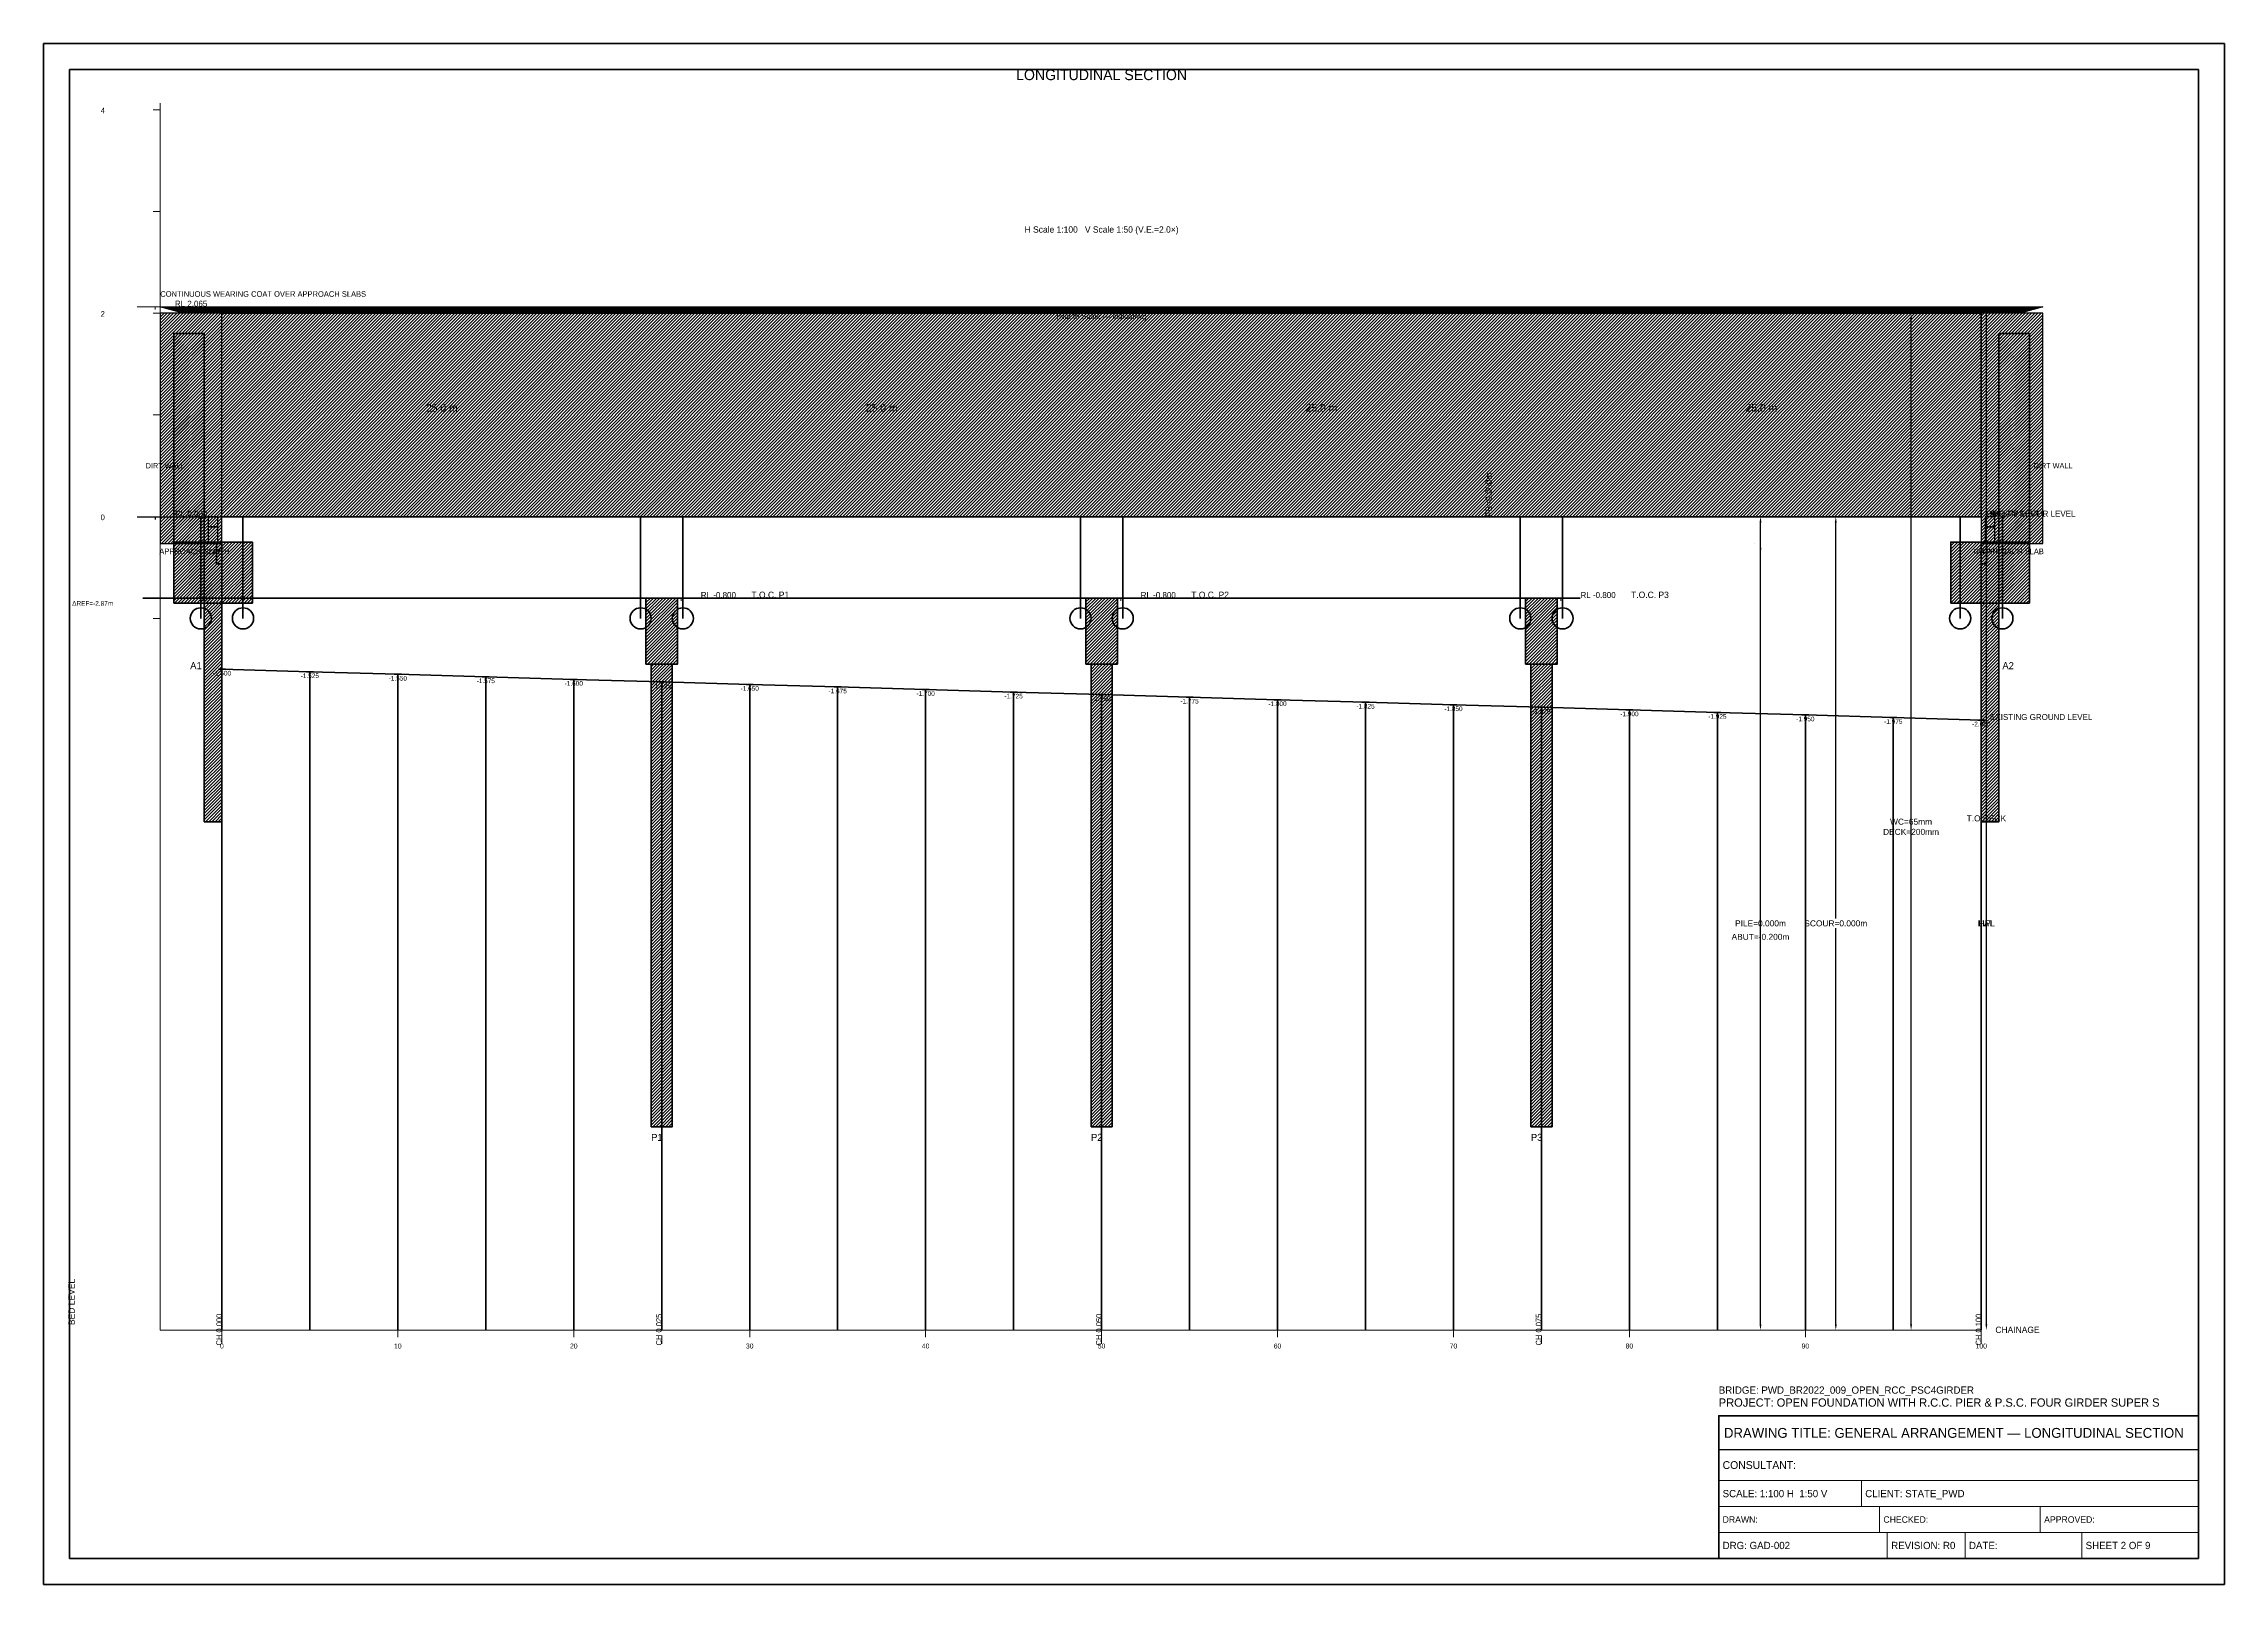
# Model space of a CAD drawing. Header units: metres. Extents: x 0 to 841, y 0 to 594.
import ezdxf
from ezdxf.enums import TextEntityAlignment as Align

# ---------------------------------------------------------------- set-up
doc = ezdxf.new("R2010")
doc.units = ezdxf.units.M
doc.linetypes.add('DASHED', pattern=[0.5, 0.375, -0.125])
doc.linetypes.add('DASHED2', pattern=[0.25, 0.1875, -0.0625])
for name, color, linetype, lineweight in [('ABUT-PROF', 4, 'Continuous', 50), ('BORDER-INNER', 7, 'Continuous', 35), ('BORDER-OUTER', 7, 'Continuous', 70), ('CIVIL-CHAINAGE', 7, 'Continuous', 18), ('CIVIL-GROUND', 3, 'Continuous', 35), ('CIVIL-HFL', 5, 'DASHED', 25), ('CIVIL-LWL', 4, 'DASHED', 18), ('CIVIL-ROAD', 7, 'Continuous', 25), ('CIVIL-SCOUR', 1, 'DASHED2', 18), ('DIM-CHAINAGE', 3, 'Continuous', 18), ('DIM-LEVEL', 3, 'Continuous', 18), ('DIM-LINEAR', 3, 'Continuous', 18), ('FOUND-PILE', 4, 'Continuous', 35), ('STRUC-HATCHING', 8, 'Continuous', 18), ('STRUC-SECTION', 2, 'Continuous', 35), ('SUB-ABUT', 3, 'Continuous', 35), ('SUB-BEARING', 5, 'Continuous', 25), ('SUB-DIRT-WALL', 3, 'Continuous', 35), ('SUB-PIER', 2, 'Continuous', 35), ('SUPER-DECK', 2, 'Continuous', 50), ('SUPER-WEARING', 8, 'Continuous', 25), ('TEXT-GENERAL', 7, 'Continuous', 18), ('TEXT-HEADER', 7, 'Continuous', 25), ('TEXT-LEVEL', 5, 'Continuous', 18), ('TEXT-SPEC', 7, 'Continuous', 13), ('TEXT-TITLE', 7, 'Continuous', 25), ('TITLEBLK-BOX', 7, 'Continuous', 50), ('TITLEBLK-TEXT', 7, 'Continuous', 18)]:
    doc.layers.add(name, color=color, linetype=linetype, lineweight=lineweight)
doc.styles.add('BRIDGE_STD', font='Arial.ttf')
doc.dimstyles.new('pmb100', dxfattribs={"dimtxt": 2.5, "dimasz": 0.9375, "dimexe": 2.5, "dimexo": 2.5, "dimtad": 0, "dimtih": 1, "dimdec": 0, "dimtxsty": 'BRIDGE_STD', "dimcen": 2.5, "dimazin": 3, "dimtfac": 1, "dimtmove": 0, "dimatfit": 3})

msp = doc.modelspace()

# ---------------------------------------------------------------- hatches: boundary and pattern name
at = {"layer": 'STRUC-HATCHING'}
h = msp.add_hatch(dxfattribs=at)
h.set_pattern_fill('ANSI31', scale=0.271402)
h.paths.add_polyline_path([(45, 401.25), (68.75, 401.25), (68.75, 490.04), (45, 490.04)])
h = msp.add_hatch(dxfattribs=at)
h.set_pattern_fill('ANSI31', scale=0.271402)
h.paths.add_polyline_path([(68.75, 411.63), (747.25, 411.63), (747.25, 490.04), (68.75, 490.04)])
h = msp.add_hatch(dxfattribs=at)
h.set_pattern_fill('ANSI31', scale=0.271402)
h.paths.add_polyline_path([(747.25, 401.25), (771, 401.25), (771, 490.04), (747.25, 490.04)])
h = msp.add_hatch(dxfattribs=at)
h.set_pattern_fill('ANSI31', scale=0.271402)
h.paths.add_polyline_path([(50.2, 378.31), (61.96, 378.31), (61.96, 482.2), (50.2, 482.2)])
h = msp.add_hatch(dxfattribs=at)
h.set_pattern_fill('ANSI31', scale=0.271402)
h.paths.add_polyline_path([(754.04, 378.31), (765.8, 378.31), (765.8, 482.2), (754.04, 482.2)])
h = msp.add_hatch(dxfattribs=at)
h.set_pattern_fill('ANSI31', scale=0.271402)
h.paths.add_polyline_path([(50.2, 378.31), (80.51, 378.31), (80.51, 401.83), (50.2, 401.83)])
h = msp.add_hatch(dxfattribs=at)
h.set_pattern_fill('ANSI31', scale=0.271402)
h.paths.add_polyline_path([(61.96, 294.02), (68.75, 294.02), (68.75, 401.83), (61.96, 401.83)])
h = msp.add_hatch(dxfattribs=at)
h.set_pattern_fill('ANSI31', scale=0.271402)
h.paths.add_polyline_path([(735.49, 378.31), (765.8, 378.31), (765.8, 401.83), (735.49, 401.83)])
h = msp.add_hatch(dxfattribs=at)
h.set_pattern_fill('ANSI31', scale=0.271402)
h.paths.add_polyline_path([(747.25, 294.02), (754.04, 294.02), (754.04, 401.83), (747.25, 401.83)])
h = msp.add_hatch(dxfattribs=at)
h.set_pattern_fill('ANSI31', scale=0.271402)
h.paths.add_polyline_path([(232.27, 354.79), (244.48, 354.79), (244.48, 380.27), (232.27, 380.27)])
h = msp.add_hatch(dxfattribs=at)
h.set_pattern_fill('ANSI31', scale=0.271402)
h.paths.add_polyline_path([(401.89, 354.79), (414.11, 354.79), (414.11, 380.27), (401.89, 380.27)])
h = msp.add_hatch(dxfattribs=at)
h.set_pattern_fill('ANSI31', scale=0.271402)
h.paths.add_polyline_path([(571.52, 354.79), (583.73, 354.79), (583.73, 380.27), (571.52, 380.27)])
h = msp.add_hatch(dxfattribs=at)
h.set_pattern_fill('ANSI31', scale=0.271402)
h.paths.add_polyline_path([(234.3, 176.41), (242.44, 176.41), (242.44, 354.79), (234.3, 354.79)])
h = msp.add_hatch(dxfattribs=at)
h.set_pattern_fill('ANSI31', scale=0.271402)
h.paths.add_polyline_path([(403.93, 176.41), (412.07, 176.41), (412.07, 354.79), (403.93, 354.79)])
h = msp.add_hatch(dxfattribs=at)
h.set_pattern_fill('ANSI31', scale=0.271402)
h.paths.add_polyline_path([(573.56, 176.41), (581.7, 176.41), (581.7, 354.79), (573.56, 354.79)])
at = {"layer": 'SUPER-WEARING'}
h = msp.add_hatch(dxfattribs=at)
h.set_pattern_fill('SOLID')
h.paths.add_polyline_path([(45, 492.59), (771, 492.59), (762.18, 490.04), (53.82, 490.04)])

# ---------------------------------------------------------------- linework, layer by layer
at = {"layer": 'ABUT-PROF', "lineweight": 35}
for points in [[(66.71, 393.4), (68.75, 393.4), (68.75, 401.25), (66.71, 401.25), (66.71, 393.4)], [(747.25, 393.4), (749.29, 393.4), (749.29, 401.25), (747.25, 401.25), (747.25, 393.4)]]:
    msp.add_lwpolyline(points, dxfattribs=at)
at = {"layer": 'BORDER-INNER'}
msp.add_lwpolyline([(10, 10), (831, 10), (831, 584), (10, 584), (10, 10)], dxfattribs=at)
at = {"layer": 'BORDER-OUTER'}
msp.add_lwpolyline([(0, 0), (841, 0), (841, 594), (0, 594), (0, 0)], dxfattribs=at)
at = {"layer": 'CIVIL-CHAINAGE'}
for p, q in [((45, 98), (747.25, 98)), ((68.75, 98), (68.75, 95.29)), ((68.75, 96), (68.75, 92.74)), ((136.6, 98), (136.6, 95.29)), ((204.45, 98), (204.45, 95.29)), ((238.37, 96), (238.37, 92.74)), ((272.3, 98), (272.3, 95.29)), ((340.15, 98), (340.15, 95.29)), ((408, 98), (408, 95.29)), ((408, 96), (408, 92.74)), ((475.85, 98), (475.85, 95.29)), ((543.7, 98), (543.7, 95.29)), ((577.63, 96), (577.63, 92.74)), ((611.55, 98), (611.55, 95.29)), ((679.4, 98), (679.4, 95.29)), ((747.25, 98), (747.25, 95.29)), ((747.25, 96), (747.25, 92.74))]:
    msp.add_line(p, q, dxfattribs=at)
at = {"layer": 'CIVIL-GROUND', "color": 3}
for p, q in [((67.39, 352.83), (70.1, 352.83)), ((101.32, 351.85), (104.03, 351.85)), ((135.24, 350.87), (137.96, 350.87)), ((169.17, 349.89), (171.88, 349.89)), ((203.09, 348.91), (205.81, 348.91)), ((237.02, 347.93), (239.73, 347.93)), ((270.94, 346.95), (273.66, 346.95)), ((304.87, 345.97), (307.58, 345.97)), ((338.79, 344.99), (341.51, 344.99)), ((372.72, 344.01), (375.43, 344.01)), ((406.64, 343.03), (409.36, 343.03)), ((440.57, 342.05), (443.28, 342.05)), ((474.49, 341.07), (477.21, 341.07)), ((508.42, 340.09), (511.13, 340.09)), ((542.34, 339.11), (545.06, 339.11)), ((576.27, 338.13), (578.98, 338.13)), ((610.19, 337.15), (612.91, 337.15)), ((644.12, 336.17), (646.83, 336.17)), ((678.04, 335.19), (680.76, 335.19)), ((711.97, 334.21), (714.68, 334.21)), ((745.9, 333.23), (748.61, 333.23))]:
    msp.add_line(p, q, dxfattribs=at)
at = {"layer": 'CIVIL-GROUND', "color": 8, "linetype": 'DASHED2'}
for p, q in [((68.75, 352.83), (68.75, 98)), ((102.67, 351.85), (102.67, 98)), ((136.6, 350.87), (136.6, 98)), ((170.52, 349.89), (170.52, 98)), ((204.45, 348.91), (204.45, 98)), ((238.37, 347.93), (238.37, 98)), ((272.3, 346.95), (272.3, 98)), ((306.22, 345.97), (306.22, 98)), ((340.15, 344.99), (340.15, 98)), ((374.07, 344.01), (374.07, 98)), ((408, 343.03), (408, 98)), ((441.93, 342.05), (441.93, 98)), ((475.85, 341.07), (475.85, 98)), ((509.78, 340.09), (509.78, 98)), ((543.7, 339.11), (543.7, 98)), ((577.63, 338.13), (577.63, 98)), ((611.55, 337.15), (611.55, 98)), ((645.48, 336.17), (645.48, 98)), ((679.4, 335.19), (679.4, 98)), ((713.33, 334.21), (713.33, 98)), ((747.25, 333.23), (747.25, 98))]:
    msp.add_line(p, q, dxfattribs=at)
at = {"layer": 'CIVIL-GROUND', "color": 3}
msp.add_lwpolyline([(68.75, 352.83), (102.67, 351.85), (136.6, 350.87), (170.52, 349.89), (204.45, 348.91), (238.37, 347.93), (272.3, 346.95), (306.22, 345.97), (340.15, 344.99), (374.07, 344.01), (408, 343.03), (441.93, 342.05), (475.85, 341.07), (509.78, 340.09), (543.7, 339.11), (577.63, 338.13), (611.55, 337.15), (645.48, 336.17), (679.4, 335.19), (713.33, 334.21), (747.25, 333.23)], dxfattribs=at)
at = {"layer": 'CIVIL-HFL'}
for p, q in [((36.08, 411.63), (49.92, 411.63)), ((43, 411.63), (43, 410.48))]:
    msp.add_line(p, q, dxfattribs=at)
at = {"layer": 'CIVIL-HFL', "color": 5}
msp.add_line((45, 411.63), (747.25, 411.63), dxfattribs=at)
at = {"layer": 'CIVIL-LWL'}
for p, q in [((36.08, 411.63), (49.92, 411.63)), ((43, 411.63), (43, 410.48))]:
    msp.add_line(p, q, dxfattribs=at)
at = {"layer": 'CIVIL-LWL', "color": 4}
msp.add_line((45, 411.63), (747.25, 411.63), dxfattribs=at)
at = {"layer": 'CIVIL-ROAD', "lineweight": 25}
for points in [[(45, 401.25), (68.75, 401.25), (68.75, 490.04), (45, 490.04), (45, 401.25)], [(747.25, 401.25), (771, 401.25), (771, 490.04), (747.25, 490.04), (747.25, 401.25)]]:
    msp.add_lwpolyline(points, dxfattribs=at)
at = {"layer": 'CIVIL-SCOUR'}
for p, q in [((36.08, 411.63), (49.92, 411.63)), ((43, 411.63), (43, 410.48))]:
    msp.add_line(p, q, dxfattribs=at)
at = {"layer": 'CIVIL-SCOUR', "color": 1}
msp.add_line((45, 411.63), (747.25, 411.63), dxfattribs=at)
at = {"layer": 'DIM-LEVEL'}
for p, q in [((42.29, 568.45), (45, 568.45)), ((45, 98), (45, 571)), ((42.29, 529.25), (45, 529.25)), ((36.08, 492.59), (49.92, 492.59)), ((42.29, 490.04), (45, 490.04)), ((43, 492.59), (43, 491.44)), ((42.29, 450.84), (45, 450.84)), ((36.08, 411.63), (49.92, 411.63)), ((36.08, 411.63), (49.92, 411.63)), ((39.57, 411.63), (45, 411.63)), ((43, 411.63), (43, 410.48)), ((43, 411.63), (43, 410.48)), ((238.92, 380.27), (252.76, 380.27)), ((245.84, 380.27), (245.84, 379.12)), ((408.54, 380.27), (422.38, 380.27)), ((415.46, 380.27), (415.46, 379.12)), ((578.17, 380.27), (592.01, 380.27)), ((585.09, 380.27), (585.09, 379.12)), ((42.29, 372.43), (45, 372.43))]:
    msp.add_line(p, q, dxfattribs=at)
at = {"layer": 'DIM-LINEAR'}
for p, q in [((543.7, 411.63), (557.27, 411.63)), ((543.7, 411.63), (557.27, 411.63)), ((555.32, 411.63), (559.23, 411.63)), ((555.32, 411.63), (559.23, 411.63))]:
    msp.add_line(p, q, dxfattribs=at)
at = {"layer": 'FOUND-PILE', "lineweight": 35}
for p, q in [((60.61, 372.43), (60.61, 411.63)), ((76.89, 372.43), (76.89, 411.63)), ((230.23, 372.43), (230.23, 411.63)), ((246.52, 372.43), (246.52, 411.63)), ((399.86, 372.43), (399.86, 411.63)), ((416.14, 372.43), (416.14, 411.63)), ((569.48, 372.43), (569.48, 411.63)), ((585.77, 372.43), (585.77, 411.63)), ((739.11, 372.43), (739.11, 411.63)), ((755.39, 372.43), (755.39, 411.63))]:
    msp.add_line(p, q, dxfattribs=at)
at = {"layer": 'FOUND-PILE'}
for centre in [(60.61, 372.43), (76.89, 372.43), (230.23, 372.43), (246.52, 372.43), (399.86, 372.43), (416.14, 372.43), (569.48, 372.43), (585.77, 372.43), (739.11, 372.43), (755.39, 372.43)]:
    msp.add_circle(centre, 4.07, dxfattribs=at)
at = {"layer": 'STRUC-SECTION', "color": 8, "linetype": 'DASHED'}
for p in [(253.3, 380.27), (422.93, 380.27), (592.55, 380.27)]:
    msp.add_line(p, (38.21, 380.27), dxfattribs=at)
at = {"layer": 'SUB-ABUT', "lineweight": 30}
for points in [[(63.49, 401.83), (67.22, 401.83), (67.22, 407.71), (63.49, 407.71), (63.49, 401.83)], [(748.78, 401.83), (752.51, 401.83), (752.51, 407.71), (748.78, 407.71), (748.78, 401.83)]]:
    msp.add_lwpolyline(points, dxfattribs=at)
at = {"layer": 'SUB-ABUT', "lineweight": 40}
for points in [[(50.2, 378.31), (80.51, 378.31), (80.51, 401.83), (50.2, 401.83), (50.2, 378.31)], [(61.96, 294.02), (68.75, 294.02), (68.75, 401.83), (61.96, 401.83), (61.96, 294.02)], [(735.49, 378.31), (765.8, 378.31), (765.8, 401.83), (735.49, 401.83), (735.49, 378.31)], [(747.25, 294.02), (754.04, 294.02), (754.04, 401.83), (747.25, 401.83), (747.25, 294.02)]]:
    msp.add_lwpolyline(points, dxfattribs=at)
at = {"layer": 'SUB-BEARING', "lineweight": 30}
for points in [[(63.49, 407.71), (67.22, 407.71), (67.22, 411.63), (63.49, 411.63), (63.49, 407.71)], [(748.78, 407.71), (752.51, 407.71), (752.51, 411.63), (748.78, 411.63), (748.78, 407.71)]]:
    msp.add_lwpolyline(points, dxfattribs=at)
at = {"layer": 'SUB-DIRT-WALL', "lineweight": 40}
for points in [[(50.2, 378.31), (61.96, 378.31), (61.96, 482.2), (50.2, 482.2), (50.2, 378.31)], [(754.04, 378.31), (765.8, 378.31), (765.8, 482.2), (754.04, 482.2), (754.04, 378.31)]]:
    msp.add_lwpolyline(points, dxfattribs=at)
at = {"layer": 'SUB-PIER', "lineweight": 40}
for points in [[(232.27, 354.79), (244.48, 354.79), (244.48, 380.27), (232.27, 380.27), (232.27, 354.79)], [(401.89, 354.79), (414.11, 354.79), (414.11, 380.27), (401.89, 380.27), (401.89, 354.79)], [(571.52, 354.79), (583.73, 354.79), (583.73, 380.27), (571.52, 380.27), (571.52, 354.79)], [(234.3, 176.41), (242.44, 176.41), (242.44, 354.79), (234.3, 354.79), (234.3, 176.41)], [(403.93, 176.41), (412.07, 176.41), (412.07, 354.79), (403.93, 354.79), (403.93, 176.41)], [(573.56, 176.41), (581.7, 176.41), (581.7, 354.79), (573.56, 354.79), (573.56, 176.41)]]:
    msp.add_lwpolyline(points, dxfattribs=at)
at = {"layer": 'SUPER-DECK'}
for p, q in [((68.75, 490.04), (747.25, 490.04)), ((68.75, 411.63), (747.25, 411.63))]:
    msp.add_line(p, q, dxfattribs=at)
at = {"layer": 'SUPER-DECK', "lineweight": 25}
for p, q in [((68.75, 411.63), (68.75, 490.04)), ((747.25, 411.63), (747.25, 490.04))]:
    msp.add_line(p, q, dxfattribs=at)
at = {"layer": 'SUPER-WEARING', "lineweight": 25}
msp.add_lwpolyline([(45, 492.59), (771, 492.59), (762.18, 490.04), (53.82, 490.04), (45, 492.59)], dxfattribs=at)
at = {"layer": 'TITLEBLK-BOX', "lineweight": 50}
msp.add_lwpolyline([(646, 10), (831, 10), (831, 65), (646, 65), (646, 10)], dxfattribs=at)
at = {"layer": 'TITLEBLK-BOX', "lineweight": 30}
msp.add_lwpolyline([(646, 52), (831, 52), (831, 65), (646, 65), (646, 52)], dxfattribs=at)
at = {"layer": 'TITLEBLK-BOX', "lineweight": 18}
for points in [[(646, 40), (831, 40), (831, 52), (646, 52), (646, 40)], [(646, 30), (701, 30), (701, 40), (646, 40), (646, 30)], [(701, 30), (831, 30), (831, 40), (701, 40), (701, 30)], [(646, 20), (708, 20), (708, 30), (646, 30), (646, 20)], [(708, 20), (770, 20), (770, 30), (708, 30), (708, 20)], [(770, 20), (831, 20), (831, 30), (770, 30), (770, 20)], [(646, 10), (711, 10), (711, 20), (646, 20), (646, 10)], [(711, 10), (741, 10), (741, 20), (711, 20), (711, 10)], [(741, 10), (786, 10), (786, 20), (741, 20), (741, 10)], [(786, 10), (831, 10), (831, 20), (786, 20), (786, 10)]]:
    msp.add_lwpolyline(points, dxfattribs=at)

# ---------------------------------------------------------------- texts
at = {"layer": 'CIVIL-GROUND', "color": 3}
msp.add_text('EXISTING GROUND LEVEL', height=2.3069, dxfattribs=at).set_placement((750.64, 333.23))
at = {"layer": 'CIVIL-HFL', "color": 5}
msp.add_text('HFL', height=2.307, dxfattribs=at).set_placement((749.29, 411.63))
at = {"layer": 'CIVIL-LWL', "color": 4}
msp.add_text('LWL', height=2.307, dxfattribs=at).set_placement((749.29, 411.63))
at = {"layer": 'CIVIL-SCOUR', "color": 1}
msp.add_text('DESIGN SCOUR LEVEL', height=2.3069, dxfattribs=at).set_placement((749.29, 411.63))
at = {"layer": 'DIM-CHAINAGE'}
for s, p in [('CH 0.000', (68.75, 92.09)), ('CH 0.025', (238.37, 92.09)), ('CH 0.050', (408, 92.09)), ('CH 0.075', (577.63, 92.09)), ('CH 0.100', (747.25, 92.09))]:
    msp.add_text(s, height=2.171, rotation=90, dxfattribs=at).set_placement(p)
at = {"layer": 'DIM-LINEAR'}
msp.add_text('FB=0.000m', height=2.443, rotation=90, dxfattribs=at).set_placement((558.49, 411.63))
at = {"layer": 'TEXT-GENERAL'}
for p in [(153.56, 452.11), (323.19, 452.11), (492.81, 452.11), (662.44, 452.11)]:
    msp.add_text('25.0 m', height=2.985, dxfattribs=at).set_placement(p, align=Align.CENTER)
for s, height, p in [('PILE TIP LEVEL', 2.3069, (749.29, 411.63)), ('A1', 2.714, (56.53, 352.83)), ('A2', 2.714, (755.39, 352.83)), ('P1', 2.714, (234.3, 170.98)), ('P2', 2.714, (403.93, 170.98)), ('P3', 2.714, (573.56, 170.98))]:
    msp.add_text(s, height=height, dxfattribs=at).set_placement(p)
at = {"layer": 'TEXT-HEADER'}
msp.add_text('LONGITUDINAL SECTION', height=4.071, dxfattribs=at).set_placement((408, 579.93), align=Align.CENTER)
for s, p in [('T.O.C. P1', (272.98, 380.27)), ('T.O.C. P2', (442.6, 380.27)), ('T.O.C. P3', (612.23, 380.27))]:
    msp.add_text(s, height=2.443, dxfattribs=at).set_placement(p)
at = {"layer": 'TEXT-LEVEL'}
for s, height, p in [('4', 2.17, (22, 567.09)), ('2', 2.17, (22, 488.69)), ('RL 2.065', 2.307, (50.61, 492.59)), ('0', 2.17, (22, 410.28)), ('RL 0.000', 2.307, (50.61, 411.63)), ('RL 0.000', 2.307, (50.61, 411.63)), ('RL 0.000', 2.307, (50.61, 411.63)), ('RL 0.000', 2.307, (50.61, 411.63)), ('RL 0.000', 2.307, (50.61, 411.63)), ('RL -0.800', 2.307, (253.45, 380.27)), ('RL -0.800', 2.307, (423.08, 380.27)), ('RL -0.800', 2.307, (592.7, 380.27)), ('CHAINAGE', 2.443, (752.68, 96.91))]:
    msp.add_text(s, height=height, dxfattribs=at).set_placement(p)
at = {"layer": 'TEXT-LEVEL', "color": 8}
for s, p in [('-1.500', (68.75, 350.39)), ('-1.525', (102.67, 349.41)), ('-1.550', (136.6, 348.43)), ('-1.575', (170.52, 347.45)), ('-1.600', (204.45, 346.46)), ('-1.625', (238.37, 345.48)), ('-1.650', (272.3, 344.5)), ('-1.675', (306.22, 343.52)), ('-1.700', (340.15, 342.54)), ('-1.725', (374.07, 341.56)), ('-1.750', (408, 340.58)), ('-1.775', (441.93, 339.6)), ('-1.800', (475.85, 338.62)), ('-1.825', (509.78, 337.64)), ('-1.850', (543.7, 336.66)), ('-1.875', (577.63, 335.68)), ('-1.900', (611.55, 334.7)), ('-1.925', (645.48, 333.72)), ('-1.950', (679.4, 332.74)), ('-1.975', (713.33, 331.76)), ('-2.000', (747.25, 330.78))]:
    msp.add_text(s, height=1.8, dxfattribs=at).set_placement(p, align=Align.CENTER)
at = {"layer": 'TEXT-LEVEL'}
msp.add_text('BED LEVEL', height=2.443, rotation=90, dxfattribs=at).set_placement((12, 100))
for s, p in [('0', (68.75, 90.94)), ('10', (136.6, 90.94)), ('20', (204.45, 90.94)), ('30', (272.3, 90.94)), ('40', (340.15, 90.94)), ('50', (408, 90.94)), ('60', (475.85, 90.94)), ('70', (543.7, 90.94)), ('80', (611.55, 90.94)), ('90', (679.4, 90.94)), ('100', (747.25, 90.94))]:
    msp.add_text(s, height=1.9, dxfattribs=at).set_placement(p, align=Align.CENTER)
at = {"layer": 'TEXT-SPEC'}
for s, height, p in [('H Scale 1:100   V Scale 1:50 (V.E.=2.0×)', 2.4426, (408, 521.12)), ('APPROACH SLAB', 2.1712, (56.87, 397.17)), ('APPROACH SLAB', 2.1712, (759.13, 397.17))]:
    msp.add_text(s, height=height, dxfattribs=at).set_placement(p, align=Align.CENTER)
at = {"layer": 'TEXT-SPEC', "color": 8}
for s, height, p in [('CONTINUOUS WEARING COAT OVER APPROACH SLABS', 2.1712, (45, 496.39)), ('ΔREF=-2.87m', 1.8, (11, 377.29)), ('ΔREF=-2.87m', 1.8, (11, 377.29)), ('ΔREF=-2.87m', 1.8, (11, 377.29))]:
    msp.add_text(s, height=height, dxfattribs=at).set_placement(p)
msp.add_text('(Not to Scale — indicative)', height=2.1984, dxfattribs=at).set_placement((408, 487.8), align=Align.CENTER)
at = {"layer": 'TEXT-SPEC'}
for p in [(39.35, 430.26), (767.43, 430.26)]:
    msp.add_text('DIRT WALL', height=2.036, dxfattribs=at).set_placement(p)
at = {"layer": 'TEXT-SPEC', "color": 4}
for p in [(67.73, 397.32), (748.27, 397.32)]:
    msp.add_text('DWTH', height=1.9, dxfattribs=at).set_placement(p, align=Align.CENTER)
at = {"layer": 'TEXT-TITLE'}
for s, height, p in [('PROJECT: OPEN FOUNDATION WITH R.C.C. PIER & P.S.C. FOUR GIRDER SUPER S', 3.2, (646, 68.5)), ('DRAWING TITLE: GENERAL ARRANGEMENT — LONGITUDINAL SECTION', 3.8, (648, 56.5))]:
    msp.add_text(s, height=height, dxfattribs=at).set_placement(p)
at = {"layer": 'TITLEBLK-TEXT'}
for s, height, p in [('BRIDGE: PWD_BR2022_009_OPEN_RCC_PSC4GIRDER', 2.8, (646, 73.5)), ('CONSULTANT: ', 3, (647.5, 44.5)), ('SCALE: 1:100 H  1:50 V', 2.8, (647.5, 33.6)), ('CLIENT: STATE_PWD', 2.8, (702.5, 33.6)), ('DRAWN: ', 2.5, (647.5, 23.75)), ('CHECKED: ', 2.5, (709.5, 23.75)), ('APPROVED: ', 2.5, (771.5, 23.75)), ('DRG: GAD-002', 2.8, (647.5, 13.6)), ('REVISION: R0', 2.8, (712.5, 13.6)), ('DATE: ', 2.8, (742.5, 13.6)), ('SHEET 2 OF 9', 2.8, (787.5, 13.6))]:
    msp.add_text(s, height=height, dxfattribs=at).set_placement(p)

# ---------------------------------------------------------------- dimensions: what is measured, and where the dimension line sits
at = {"layer": 'DIM-LINEAR'}
for base, p1, p2, text in [((720.18, 98), (720.18, 98), (720.18, 490.04), 'WC=65mm'), ((749.22, 98), (749.22, 98), (749.22, 492.59), 'T.O.DECK'), ((720.18, 98), (720.18, 98), (720.18, 482.2), 'DECK=200mm'), ((662.1, 98), (662.1, 98), (662.1, 411.63), 'PILE=0.000m'), ((691.14, 98), (691.14, 98), (691.14, 411.63), 'SCOUR=0.000m'), ((749.22, 98), (749.22, 98), (749.22, 411.63), 'LWL'), ((749.22, 98), (749.22, 98), (749.22, 411.63), 'HFL'), ((662.1, 98), (662.1, 98), (662.1, 401.25), 'ABUT=-0.200m')]:
    msp.add_linear_dim(base=base, p1=p1, p2=p2, angle=90, text=text, dimstyle='pmb100', override={"dimtxt": 2.306916, "dimasz": 2.306916, "dimgap": 0.922766, "dimclrt": 3}, dxfattribs=at).render()

doc.saveas('drawing.dxf')
